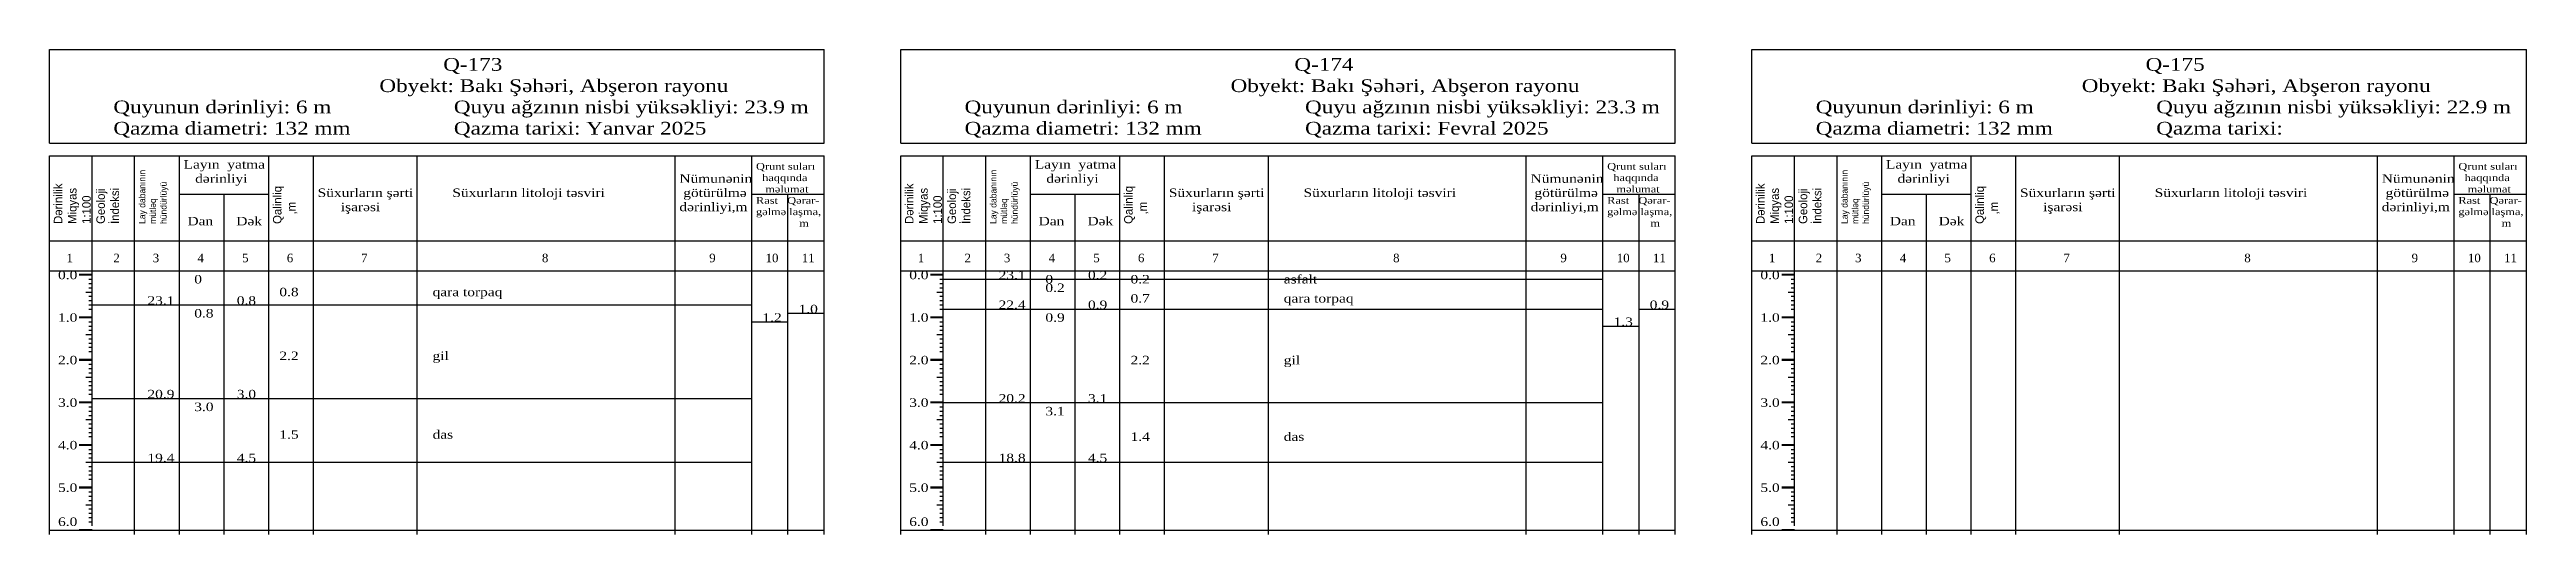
# Model space of a CAD drawing. Header units: metres. Extents: x -12 to 2972, y -44 to 382.
# Drawn here: x -10 to 572, y 258 to 372 of the extents above; entities that cross this region are included whole.
import ezdxf

# ---------------------------------------------------------------- set-up
doc = ezdxf.new("R2010")
doc.units = ezdxf.units.M
doc.styles.add('Times New Roman', font='Times New Roman')
doc.styles.add('Times New Roman_Bold', font='Times New Roman', dxfattribs={"width": 1.2})

msp = doc.modelspace()

# ---------------------------------------------------------------- texts
at = {"attachment_point": 1}
for s, insert, char_height, style in [('Q-173', (82.5, 370), 3, 'Times New Roman_Bold'), ('Q-174', (282.5, 370), 3, 'Times New Roman_Bold'), ('Q-175', (482.5, 370), 3, 'Times New Roman_Bold'), ('Obyekt: Bakı Şəhəri, Abşeron rayonu', (67.5, 365), 3, 'Times New Roman_Bold'), ('Obyekt: Bakı Şəhəri, Abşeron rayonu', (267.5, 365), 3, 'Times New Roman_Bold'), ('Obyekt: Bakı Şəhəri, Abşeron rayonu', (467.5, 365), 3, 'Times New Roman_Bold'), ('Quyunun dərinliyi: 6 m', (5, 360), 3, 'Times New Roman_Bold'), ('Qazma diametri: 132 mm', (5, 355), 3, 'Times New Roman_Bold'), ('Quyu ağzının nisbi yüksəkliyi: 23.9 m', (85, 360), 3, 'Times New Roman_Bold'), ('Qazma tarixi: Yanvar 2025 ', (85, 355), 3, 'Times New Roman_Bold'), ('Quyunun dərinliyi: 6 m', (205, 360), 3, 'Times New Roman_Bold'), ('Qazma diametri: 132 mm', (205, 355), 3, 'Times New Roman_Bold'), ('Quyu ağzının nisbi yüksəkliyi: 23.3 m', (285, 360), 3, 'Times New Roman_Bold'), ('Qazma tarixi: Fevral 2025 ', (285, 355), 3, 'Times New Roman_Bold'), ('Quyunun dərinliyi: 6 m', (405, 360), 3, 'Times New Roman_Bold'), ('Qazma diametri: 132 mm', (405, 355), 3, 'Times New Roman_Bold'), ('Quyu ağzının nisbi yüksəkliyi: 22.9 m', (485, 360), 3, 'Times New Roman_Bold'), ('Qazma tarixi:  ', (485, 355), 3, 'Times New Roman_Bold'), ('Layın  yatma\\P   dərinliyi\\P \\P \\P Dan      Dək', (21.5, 346), 2, 'Times New Roman_Bold'), (' \\PQrunt suları\\P  haqqında\\P   məlumat\\PRast   Qərar-\\Pgəlmə laşma,\\P              m ', (156, 348), 1.6, 'Times New Roman_Bold'), ('Layın  yatma\\P   dərinliyi\\P \\P \\P Dan      Dək', (221.5, 346), 2, 'Times New Roman_Bold'), (' \\PQrunt suları\\P  haqqında\\P   məlumat\\PRast   Qərar-\\Pgəlmə laşma,\\P              m ', (356, 348), 1.6, 'Times New Roman_Bold'), ('Layın  yatma\\P   dərinliyi\\P \\P \\P Dan      Dək', (421.5, 346), 2, 'Times New Roman_Bold'), (' \\PQrunt suları\\P  haqqında\\P   məlumat\\PRast   Qərar-\\Pgəlmə laşma,\\P              m ', (556, 348), 1.6, 'Times New Roman_Bold'), ('\\P\\PSüxurların şərti\\P      işarəsi', (53, 346), 2, 'Times New Roman_Bold'), ('\\P \\P        Süxurların litoloji təsviri', (77.4, 346), 2, 'Times New Roman_Bold'), ('\\PNümunənin\\P götürülmə\\Pdərinliyi,m', (138, 346), 2, 'Times New Roman_Bold'), ('\\P\\PSüxurların şərti\\P      işarəsi', (253, 346), 2, 'Times New Roman_Bold'), ('\\P \\P        Süxurların litoloji təsviri', (277.4, 346), 2, 'Times New Roman_Bold'), ('\\PNümunənin\\P götürülmə\\Pdərinliyi,m', (338, 346), 2, 'Times New Roman_Bold'), ('\\P\\PSüxurların şərti\\P      işarəsi', (453, 346), 2, 'Times New Roman_Bold'), ('\\P \\P        Süxurların litoloji təsviri', (477.4, 346), 2, 'Times New Roman_Bold'), ('\\PNümunənin\\P götürülmə\\Pdərinliyi,m', (538, 346), 2, 'Times New Roman_Bold'), ('1', (-6, 324), 2, 'Times New Roman'), ('2', (5, 324), 2, 'Times New Roman'), ('3', (14.25, 324), 2, 'Times New Roman'), ('4', (24.75, 324), 2, 'Times New Roman'), ('5', (35.25, 324), 2, 'Times New Roman'), ('6', (45.75, 324), 2, 'Times New Roman'), ('7', (63.2, 324), 2, 'Times New Roman'), ('8', (105.7, 324), 2, 'Times New Roman'), ('9', (145, 324), 2, 'Times New Roman'), ('10', (158.25, 324), 2, 'Times New Roman'), ('11', (166.75, 324), 2, 'Times New Roman'), ('1', (194, 324), 2, 'Times New Roman'), ('2', (205, 324), 2, 'Times New Roman'), ('3', (214.25, 324), 2, 'Times New Roman'), ('4', (224.75, 324), 2, 'Times New Roman'), ('5', (235.25, 324), 2, 'Times New Roman'), ('6', (245.75, 324), 2, 'Times New Roman'), ('7', (263.2, 324), 2, 'Times New Roman'), ('8', (305.7, 324), 2, 'Times New Roman'), ('9', (345, 324), 2, 'Times New Roman'), ('10', (358.25, 324), 2, 'Times New Roman'), ('11', (366.75, 324), 2, 'Times New Roman'), ('1', (394, 324), 2, 'Times New Roman'), ('2', (405, 324), 2, 'Times New Roman'), ('3', (414.25, 324), 2, 'Times New Roman'), ('4', (424.75, 324), 2, 'Times New Roman'), ('5', (435.25, 324), 2, 'Times New Roman'), ('6', (445.75, 324), 2, 'Times New Roman'), ('7', (463.2, 324), 2, 'Times New Roman'), ('8', (505.7, 324), 2, 'Times New Roman'), ('9', (545, 324), 2, 'Times New Roman'), ('10', (558.25, 324), 2, 'Times New Roman'), ('11', (566.75, 324), 2, 'Times New Roman'), ('0.0', (-8, 320), 2, 'Times New Roman_Bold'), ('0', (24, 319), 2, 'Times New Roman_Bold'), ('0.8', (44, 316), 2, 'Times New Roman_Bold'), ('qara torpaq', (80, 316), 2, 'Times New Roman_Bold'), ('0.0', (192, 320), 2, 'Times New Roman_Bold'), ('23.1', (213, 320), 2, 'Times New Roman_Bold'), ('0', (224, 319), 2, 'Times New Roman_Bold'), ('0.2', (224, 317), 2, 'Times New Roman_Bold'), ('0.2', (234, 320), 2, 'Times New Roman_Bold'), ('0.2', (244, 319), 2, 'Times New Roman_Bold'), ('0.7', (244, 314.5), 2, 'Times New Roman_Bold'), ('asfalt', (280, 319), 2, 'Times New Roman_Bold'), ('0.0', (392, 320), 2, 'Times New Roman_Bold'), ('1.0', (-8, 310), 2, 'Times New Roman_Bold'), ('23.1', (13, 314), 2, 'Times New Roman_Bold'), ('0.8', (24, 311), 2, 'Times New Roman_Bold'), ('0.8', (34, 314), 2, 'Times New Roman_Bold'), ('1.2', (157.5, 310), 2, 'Times New Roman_Bold'), ('1.2', (157.5, 310), 2, 'Times New Roman_Bold'), ('1.2', (157.5, 310), 2, 'Times New Roman_Bold'), ('1.0', (166, 312), 2, 'Times New Roman_Bold'), ('1.0', (166, 312), 2, 'Times New Roman_Bold'), ('1.0', (166, 312), 2, 'Times New Roman_Bold'), ('1.0', (192, 310), 2, 'Times New Roman_Bold'), ('22.4', (213, 313), 2, 'Times New Roman_Bold'), ('0.9', (224, 310), 2, 'Times New Roman_Bold'), ('0.9', (234, 313), 2, 'Times New Roman_Bold'), ('qara torpaq', (280, 314.5), 2, 'Times New Roman_Bold'), ('1.3', (357.5, 309), 2, 'Times New Roman_Bold'), ('1.3', (357.5, 309), 2, 'Times New Roman_Bold'), ('1.3', (357.5, 309), 2, 'Times New Roman_Bold'), ('1.3', (357.5, 309), 2, 'Times New Roman_Bold'), ('0.9', (366, 313), 2, 'Times New Roman_Bold'), ('0.9', (366, 313), 2, 'Times New Roman_Bold'), ('0.9', (366, 313), 2, 'Times New Roman_Bold'), ('0.9', (366, 313), 2, 'Times New Roman_Bold'), ('1.0', (392, 310), 2, 'Times New Roman_Bold'), ('2.0', (-8, 300), 2, 'Times New Roman_Bold'), ('2.2', (44, 301), 2, 'Times New Roman_Bold'), ('gil', (80, 301), 2, 'Times New Roman_Bold'), ('2.0', (192, 300), 2, 'Times New Roman_Bold'), ('2.2', (244, 300), 2, 'Times New Roman_Bold'), ('gil', (280, 300), 2, 'Times New Roman_Bold'), ('2.0', (392, 300), 2, 'Times New Roman_Bold'), ('20.9', (13, 292), 2, 'Times New Roman_Bold'), ('3.0', (34, 292), 2, 'Times New Roman_Bold'), ('20.2', (213, 291), 2, 'Times New Roman_Bold'), ('3.1', (234, 291), 2, 'Times New Roman_Bold'), ('3.0', (-8, 290), 2, 'Times New Roman_Bold'), ('3.0', (24, 289), 2, 'Times New Roman_Bold'), ('3.0', (192, 290), 2, 'Times New Roman_Bold'), ('3.1', (224, 288), 2, 'Times New Roman_Bold'), ('3.0', (392, 290), 2, 'Times New Roman_Bold'), ('4.0', (-8, 280), 2, 'Times New Roman_Bold'), ('1.5', (44, 282.5), 2, 'Times New Roman_Bold'), ('das', (80, 282.5), 2, 'Times New Roman_Bold'), ('4.0', (192, 280), 2, 'Times New Roman_Bold'), ('1.4', (244, 282), 2, 'Times New Roman_Bold'), ('das', (280, 282), 2, 'Times New Roman_Bold'), ('4.0', (392, 280), 2, 'Times New Roman_Bold'), ('19.4', (13, 277), 2, 'Times New Roman_Bold'), ('4.5', (34, 277), 2, 'Times New Roman_Bold'), ('18.8', (213, 277), 2, 'Times New Roman_Bold'), ('4.5', (234, 277), 2, 'Times New Roman_Bold'), ('5.0', (-8, 270), 2, 'Times New Roman_Bold'), ('5.0', (192, 270), 2, 'Times New Roman_Bold'), ('5.0', (392, 270), 2, 'Times New Roman_Bold'), ('6.0', (-8, 262), 2, 'Times New Roman_Bold'), ('6.0', (192, 262), 2, 'Times New Roman_Bold'), ('6.0', (392, 262), 2, 'Times New Roman_Bold')]:
    msp.add_mtext(s, dxfattribs=dict(at, insert=insert, char_height=char_height, style=style))
at = {"attachment_point": 1, "rotation": 90}
for s, insert, char_height in [('Lay dabanının\\Pmütləq\\Phündürlüyü', (11, 331), 1.5), ('Lay dabanının\\Pmütləq\\Phündürlüyü', (211, 331), 1.5), ('Lay dabanının\\Pmütləq\\Phündürlüyü', (411, 331), 1.5), ('Dərinilik\\PMiqyas\\P1:100', (-9, 331), 2), ('Geoloji\\Pİndeksi', (1, 331), 2), ('Qalinliq\\P   ,m', (42.5, 331), 2), ('Dərinilik\\PMiqyas\\P1:100', (191, 331), 2), ('Geoloji\\Pİndeksi', (201, 331), 2), ('Qalinliq\\P   ,m', (242.5, 331), 2), ('Dərinilik\\PMiqyas\\P1:100', (391, 331), 2), ('Geoloji\\Pİndeksi', (401, 331), 2), ('Qalinliq\\P   ,m', (442.5, 331), 2)]:
    msp.add_mtext(s, dxfattribs=dict(at, insert=insert, char_height=char_height))

# ---------------------------------------------------------------- linework, layer by layer
at = {"color": 7}
for p, q in [((-10, 372), (172, 372)), ((-10, 350), (-10, 372)), ((172, 350), (172, 372)), ((190, 372), (372, 372)), ((190, 350), (190, 372)), ((372, 350), (372, 372)), ((390, 372), (572, 372)), ((390, 350), (390, 372)), ((572, 350), (572, 372)), ((-10, 350), (172, 350)), ((190, 350), (372, 350)), ((390, 350), (572, 350)), ((-10, 347), (172, 347)), ((-10, 258), (-10, 347)), ((0, 320), (0, 347)), ((10, 258), (10, 347)), ((20.5, 258), (20.5, 347)), ((41.5, 258), (41.5, 347)), ((52, 258), (52, 347)), ((76.4, 258), (76.4, 347)), ((137, 258), (137, 347)), ((155, 258), (155, 347)), ((172, 259), (172, 347)), ((172, 258), (172, 347)), ((190, 347), (372, 347)), ((190, 258), (190, 347)), ((200, 320), (200, 347)), ((210, 258), (210, 347)), ((220.5, 258), (220.5, 347)), ((241.5, 258), (241.5, 347)), ((252, 258), (252, 347)), ((276.4, 258), (276.4, 347)), ((337, 258), (337, 347)), ((355, 258), (355, 347)), ((372, 259), (372, 347)), ((372, 258), (372, 347)), ((390, 347), (572, 347)), ((390, 258), (390, 347)), ((400, 320), (400, 347)), ((410, 258), (410, 347)), ((420.5, 258), (420.5, 347)), ((441.5, 258), (441.5, 347)), ((452, 258), (452, 347)), ((476.4, 258), (476.4, 347)), ((537, 258), (537, 347)), ((555, 258), (555, 347)), ((572, 259), (572, 347)), ((572, 258), (572, 347)), ((20.5, 338), (41.5, 338)), ((31, 258), (31, 338)), ((155, 338), (172, 338)), ((163.5, 258), (163.5, 338)), ((220.5, 338), (241.5, 338)), ((231, 258), (231, 338)), ((355, 338), (372, 338)), ((363.5, 258), (363.5, 338)), ((420.5, 338), (441.5, 338)), ((431, 258), (431, 338)), ((555, 338), (572, 338)), ((563.5, 258), (563.5, 338)), ((-10, 327), (172, 327)), ((190, 327), (372, 327)), ((390, 327), (572, 327)), ((-10, 320), (172, 320)), ((190, 320), (372, 320)), ((200, 318), (355, 318)), ((390, 320), (572, 320)), ((0, 312), (155, 312)), ((200, 311), (355, 311)), ((0, 290), (155, 290)), ((200, 289), (355, 289)), ((0, 275), (155, 275)), ((200, 275), (355, 275)), ((-10, 259), (172, 259)), ((190, 259), (372, 259)), ((390, 259), (572, 259))]:
    msp.add_line(p, q, dxfattribs=at)
for p, q in [((-3, 319.19), (0, 319.19)), ((-3, 319.18), (0, 319.18)), ((-3, 319.17), (0, 319.17)), ((-3, 319.16), (0, 319.16)), ((-3, 319.15), (0, 319.15)), ((-3, 319.14), (0, 319.14)), ((-3, 319.13), (0, 319.13)), ((-3, 319.12), (0, 319.12)), ((-3, 319.11), (0, 319.11)), ((-3, 319.1), (0, 319.1)), ((-3, 319.09), (0, 319.09)), ((-3, 319.08), (0, 319.08)), ((-3, 319.07), (0, 319.07)), ((-3, 319.06), (0, 319.06)), ((-3, 319.05), (0, 319.05)), ((-3, 319.04), (0, 319.04)), ((-3, 319.03), (0, 319.03)), ((-3, 319.02), (0, 319.02)), ((-3, 319.01), (0, 319.01)), ((-3, 319), (0, 319)), ((-1.5, 315), (0, 315)), ((-0.8, 319), (0, 319)), ((-0.8, 318), (0, 318)), ((-0.8, 317), (0, 317)), ((-0.8, 316), (0, 316)), ((0, 260), (0, 320)), ((197, 319.19), (200, 319.19)), ((197, 319.18), (200, 319.18)), ((197, 319.17), (200, 319.17)), ((197, 319.16), (200, 319.16)), ((197, 319.15), (200, 319.15)), ((197, 319.14), (200, 319.14)), ((197, 319.13), (200, 319.13)), ((197, 319.12), (200, 319.12)), ((197, 319.11), (200, 319.11)), ((197, 319.1), (200, 319.1)), ((197, 319.09), (200, 319.09)), ((197, 319.08), (200, 319.08)), ((197, 319.07), (200, 319.07)), ((197, 319.06), (200, 319.06)), ((197, 319.05), (200, 319.05)), ((197, 319.04), (200, 319.04)), ((197, 319.03), (200, 319.03)), ((197, 319.02), (200, 319.02)), ((197, 319.01), (200, 319.01)), ((197, 319), (200, 319)), ((198.5, 315), (200, 315)), ((199.2, 319), (200, 319)), ((199.2, 318), (200, 318)), ((199.2, 317), (200, 317)), ((199.2, 316), (200, 316)), ((200, 260), (200, 320)), ((397, 319.19), (400, 319.19)), ((397, 319.18), (400, 319.18)), ((397, 319.17), (400, 319.17)), ((397, 319.16), (400, 319.16)), ((397, 319.15), (400, 319.15)), ((397, 319.14), (400, 319.14)), ((397, 319.13), (400, 319.13)), ((397, 319.12), (400, 319.12)), ((397, 319.11), (400, 319.11)), ((397, 319.1), (400, 319.1)), ((397, 319.09), (400, 319.09)), ((397, 319.08), (400, 319.08)), ((397, 319.07), (400, 319.07)), ((397, 319.06), (400, 319.06)), ((397, 319.05), (400, 319.05)), ((397, 319.04), (400, 319.04)), ((397, 319.03), (400, 319.03)), ((397, 319.02), (400, 319.02)), ((397, 319.01), (400, 319.01)), ((397, 319), (400, 319)), ((398.5, 315), (400, 315)), ((399.2, 319), (400, 319)), ((399.2, 318), (400, 318)), ((399.2, 317), (400, 317)), ((399.2, 316), (400, 316)), ((400, 260), (400, 320)), ((-3, 309.19), (0, 309.19)), ((-3, 309.18), (0, 309.18)), ((-3, 309.17), (0, 309.17)), ((-3, 309.16), (0, 309.16)), ((-3, 309.15), (0, 309.15)), ((-3, 309.14), (0, 309.14)), ((-3, 309.13), (0, 309.13)), ((-3, 309.12), (0, 309.12)), ((-3, 309.11), (0, 309.11)), ((-3, 309.1), (0, 309.1)), ((-3, 309.09), (0, 309.09)), ((-3, 309.08), (0, 309.08)), ((-3, 309.07), (0, 309.07)), ((-3, 309.06), (0, 309.06)), ((-3, 309.05), (0, 309.05)), ((-3, 309.04), (0, 309.04)), ((-3, 309.03), (0, 309.03)), ((-3, 309.02), (0, 309.02)), ((-3, 309.01), (0, 309.01)), ((-3, 309), (0, 309)), ((-0.8, 314), (0, 314)), ((-0.8, 313), (0, 313)), ((-0.8, 312), (0, 312)), ((-0.8, 311), (0, 311)), ((-0.8, 309), (0, 309)), ((197, 309.19), (200, 309.19)), ((197, 309.18), (200, 309.18)), ((197, 309.17), (200, 309.17)), ((197, 309.16), (200, 309.16)), ((197, 309.15), (200, 309.15)), ((197, 309.14), (200, 309.14)), ((197, 309.13), (200, 309.13)), ((197, 309.12), (200, 309.12)), ((197, 309.11), (200, 309.11)), ((197, 309.1), (200, 309.1)), ((197, 309.09), (200, 309.09)), ((197, 309.08), (200, 309.08)), ((197, 309.07), (200, 309.07)), ((197, 309.06), (200, 309.06)), ((197, 309.05), (200, 309.05)), ((197, 309.04), (200, 309.04)), ((197, 309.03), (200, 309.03)), ((197, 309.02), (200, 309.02)), ((197, 309.01), (200, 309.01)), ((197, 309), (200, 309)), ((199.2, 314), (200, 314)), ((199.2, 313), (200, 313)), ((199.2, 312), (200, 312)), ((199.2, 311), (200, 311)), ((199.2, 309), (200, 309)), ((397, 309.19), (400, 309.19)), ((397, 309.18), (400, 309.18)), ((397, 309.17), (400, 309.17)), ((397, 309.16), (400, 309.16)), ((397, 309.15), (400, 309.15)), ((397, 309.14), (400, 309.14)), ((397, 309.13), (400, 309.13)), ((397, 309.12), (400, 309.12)), ((397, 309.11), (400, 309.11)), ((397, 309.1), (400, 309.1)), ((397, 309.09), (400, 309.09)), ((397, 309.08), (400, 309.08)), ((397, 309.07), (400, 309.07)), ((397, 309.06), (400, 309.06)), ((397, 309.05), (400, 309.05)), ((397, 309.04), (400, 309.04)), ((397, 309.03), (400, 309.03)), ((397, 309.02), (400, 309.02)), ((397, 309.01), (400, 309.01)), ((397, 309), (400, 309)), ((399.2, 314), (400, 314)), ((399.2, 313), (400, 313)), ((399.2, 312), (400, 312)), ((399.2, 311), (400, 311)), ((399.2, 309), (400, 309)), ((-1.5, 305), (0, 305)), ((-0.8, 308), (0, 308)), ((-0.8, 307), (0, 307)), ((-0.8, 306), (0, 306)), ((-0.8, 304), (0, 304)), ((-0.8, 303), (0, 303)), ((198.5, 305), (200, 305)), ((199.2, 308), (200, 308)), ((199.2, 307), (200, 307)), ((199.2, 306), (200, 306)), ((199.2, 304), (200, 304)), ((199.2, 303), (200, 303)), ((398.5, 305), (400, 305)), ((399.2, 308), (400, 308)), ((399.2, 307), (400, 307)), ((399.2, 306), (400, 306)), ((399.2, 304), (400, 304)), ((399.2, 303), (400, 303)), ((-3, 299.19), (0, 299.19)), ((-3, 299.18), (0, 299.18)), ((-3, 299.17), (0, 299.17)), ((-3, 299.16), (0, 299.16)), ((-3, 299.15), (0, 299.15)), ((-3, 299.14), (0, 299.14)), ((-3, 299.13), (0, 299.13)), ((-3, 299.12), (0, 299.12)), ((-3, 299.11), (0, 299.11)), ((-3, 299.1), (0, 299.1)), ((-3, 299.09), (0, 299.09)), ((-3, 299.08), (0, 299.08)), ((-3, 299.07), (0, 299.07)), ((-3, 299.06), (0, 299.06)), ((-3, 299.05), (0, 299.05)), ((-3, 299.04), (0, 299.04)), ((-3, 299.03), (0, 299.03)), ((-3, 299.02), (0, 299.02)), ((-3, 299.01), (0, 299.01)), ((-3, 299), (0, 299)), ((-0.8, 302), (0, 302)), ((-0.8, 301), (0, 301)), ((-0.8, 299), (0, 299)), ((-0.8, 298), (0, 298)), ((-0.8, 297), (0, 297)), ((197, 299.19), (200, 299.19)), ((197, 299.18), (200, 299.18)), ((197, 299.17), (200, 299.17)), ((197, 299.16), (200, 299.16)), ((197, 299.15), (200, 299.15)), ((197, 299.14), (200, 299.14)), ((197, 299.13), (200, 299.13)), ((197, 299.12), (200, 299.12)), ((197, 299.11), (200, 299.11)), ((197, 299.1), (200, 299.1)), ((197, 299.09), (200, 299.09)), ((197, 299.08), (200, 299.08)), ((197, 299.07), (200, 299.07)), ((197, 299.06), (200, 299.06)), ((197, 299.05), (200, 299.05)), ((197, 299.04), (200, 299.04)), ((197, 299.03), (200, 299.03)), ((197, 299.02), (200, 299.02)), ((197, 299.01), (200, 299.01)), ((197, 299), (200, 299)), ((199.2, 302), (200, 302)), ((199.2, 301), (200, 301)), ((199.2, 299), (200, 299)), ((199.2, 298), (200, 298)), ((199.2, 297), (200, 297)), ((397, 299.19), (400, 299.19)), ((397, 299.18), (400, 299.18)), ((397, 299.17), (400, 299.17)), ((397, 299.16), (400, 299.16)), ((397, 299.15), (400, 299.15)), ((397, 299.14), (400, 299.14)), ((397, 299.13), (400, 299.13)), ((397, 299.12), (400, 299.12)), ((397, 299.11), (400, 299.11)), ((397, 299.1), (400, 299.1)), ((397, 299.09), (400, 299.09)), ((397, 299.08), (400, 299.08)), ((397, 299.07), (400, 299.07)), ((397, 299.06), (400, 299.06)), ((397, 299.05), (400, 299.05)), ((397, 299.04), (400, 299.04)), ((397, 299.03), (400, 299.03)), ((397, 299.02), (400, 299.02)), ((397, 299.01), (400, 299.01)), ((397, 299), (400, 299)), ((399.2, 302), (400, 302)), ((399.2, 301), (400, 301)), ((399.2, 299), (400, 299)), ((399.2, 298), (400, 298)), ((399.2, 297), (400, 297)), ((-1.5, 295), (0, 295)), ((-0.8, 296), (0, 296)), ((-0.8, 294), (0, 294)), ((-0.8, 293), (0, 293)), ((-0.8, 292), (0, 292)), ((-0.8, 291), (0, 291)), ((198.5, 295), (200, 295)), ((199.2, 296), (200, 296)), ((199.2, 294), (200, 294)), ((199.2, 293), (200, 293)), ((199.2, 292), (200, 292)), ((199.2, 291), (200, 291)), ((398.5, 295), (400, 295)), ((399.2, 296), (400, 296)), ((399.2, 294), (400, 294)), ((399.2, 293), (400, 293)), ((399.2, 292), (400, 292)), ((399.2, 291), (400, 291)), ((-3, 289.19), (0, 289.19)), ((-3, 289.18), (0, 289.18)), ((-3, 289.17), (0, 289.17)), ((-3, 289.16), (0, 289.16)), ((-3, 289.15), (0, 289.15)), ((-3, 289.14), (0, 289.14)), ((-3, 289.13), (0, 289.13)), ((-3, 289.12), (0, 289.12)), ((-3, 289.11), (0, 289.11)), ((-3, 289.1), (0, 289.1)), ((-3, 289.09), (0, 289.09)), ((-3, 289.08), (0, 289.08)), ((-3, 289.07), (0, 289.07)), ((-3, 289.06), (0, 289.06)), ((-3, 289.05), (0, 289.05)), ((-3, 289.04), (0, 289.04)), ((-3, 289.03), (0, 289.03)), ((-3, 289.02), (0, 289.02)), ((-3, 289.01), (0, 289.01)), ((-3, 289), (0, 289)), ((-0.8, 289), (0, 289)), ((-0.8, 288), (0, 288)), ((-0.8, 287), (0, 287)), ((-0.8, 286), (0, 286)), ((197, 289.19), (200, 289.19)), ((197, 289.18), (200, 289.18)), ((197, 289.17), (200, 289.17)), ((197, 289.16), (200, 289.16)), ((197, 289.15), (200, 289.15)), ((197, 289.14), (200, 289.14)), ((197, 289.13), (200, 289.13)), ((197, 289.12), (200, 289.12)), ((197, 289.11), (200, 289.11)), ((197, 289.1), (200, 289.1)), ((197, 289.09), (200, 289.09)), ((197, 289.08), (200, 289.08)), ((197, 289.07), (200, 289.07)), ((197, 289.06), (200, 289.06)), ((197, 289.05), (200, 289.05)), ((197, 289.04), (200, 289.04)), ((197, 289.03), (200, 289.03)), ((197, 289.02), (200, 289.02)), ((197, 289.01), (200, 289.01)), ((197, 289), (200, 289)), ((199.2, 289), (200, 289)), ((199.2, 288), (200, 288)), ((199.2, 287), (200, 287)), ((199.2, 286), (200, 286)), ((397, 289.19), (400, 289.19)), ((397, 289.18), (400, 289.18)), ((397, 289.17), (400, 289.17)), ((397, 289.16), (400, 289.16)), ((397, 289.15), (400, 289.15)), ((397, 289.14), (400, 289.14)), ((397, 289.13), (400, 289.13)), ((397, 289.12), (400, 289.12)), ((397, 289.11), (400, 289.11)), ((397, 289.1), (400, 289.1)), ((397, 289.09), (400, 289.09)), ((397, 289.08), (400, 289.08)), ((397, 289.07), (400, 289.07)), ((397, 289.06), (400, 289.06)), ((397, 289.05), (400, 289.05)), ((397, 289.04), (400, 289.04)), ((397, 289.03), (400, 289.03)), ((397, 289.02), (400, 289.02)), ((397, 289.01), (400, 289.01)), ((397, 289), (400, 289)), ((399.2, 289), (400, 289)), ((399.2, 288), (400, 288)), ((399.2, 287), (400, 287)), ((399.2, 286), (400, 286)), ((-1.5, 285), (0, 285)), ((-0.8, 284), (0, 284)), ((-0.8, 283), (0, 283)), ((-0.8, 282), (0, 282)), ((-0.8, 281), (0, 281)), ((198.5, 285), (200, 285)), ((199.2, 284), (200, 284)), ((199.2, 283), (200, 283)), ((199.2, 282), (200, 282)), ((199.2, 281), (200, 281)), ((398.5, 285), (400, 285)), ((399.2, 284), (400, 284)), ((399.2, 283), (400, 283)), ((399.2, 282), (400, 282)), ((399.2, 281), (400, 281)), ((-3, 279.19), (0, 279.19)), ((-3, 279.18), (0, 279.18)), ((-3, 279.17), (0, 279.17)), ((-3, 279.16), (0, 279.16)), ((-3, 279.15), (0, 279.15)), ((-3, 279.14), (0, 279.14)), ((-3, 279.13), (0, 279.13)), ((-3, 279.12), (0, 279.12)), ((-3, 279.11), (0, 279.11)), ((-3, 279.1), (0, 279.1)), ((-3, 279.09), (0, 279.09)), ((-3, 279.08), (0, 279.08)), ((-3, 279.07), (0, 279.07)), ((-3, 279.06), (0, 279.06)), ((-3, 279.05), (0, 279.05)), ((-3, 279.04), (0, 279.04)), ((-3, 279.03), (0, 279.03)), ((-3, 279.02), (0, 279.02)), ((-3, 279.01), (0, 279.01)), ((-3, 279), (0, 279)), ((-1.5, 275), (0, 275)), ((-0.8, 279), (0, 279)), ((-0.8, 278), (0, 278)), ((-0.8, 277), (0, 277)), ((-0.8, 276), (0, 276)), ((-0.8, 274), (0, 274)), ((197, 279.19), (200, 279.19)), ((197, 279.18), (200, 279.18)), ((197, 279.17), (200, 279.17)), ((197, 279.16), (200, 279.16)), ((197, 279.15), (200, 279.15)), ((197, 279.14), (200, 279.14)), ((197, 279.13), (200, 279.13)), ((197, 279.12), (200, 279.12)), ((197, 279.11), (200, 279.11)), ((197, 279.1), (200, 279.1)), ((197, 279.09), (200, 279.09)), ((197, 279.08), (200, 279.08)), ((197, 279.07), (200, 279.07)), ((197, 279.06), (200, 279.06)), ((197, 279.05), (200, 279.05)), ((197, 279.04), (200, 279.04)), ((197, 279.03), (200, 279.03)), ((197, 279.02), (200, 279.02)), ((197, 279.01), (200, 279.01)), ((197, 279), (200, 279)), ((198.5, 275), (200, 275)), ((199.2, 279), (200, 279)), ((199.2, 278), (200, 278)), ((199.2, 277), (200, 277)), ((199.2, 276), (200, 276)), ((199.2, 274), (200, 274)), ((397, 279.19), (400, 279.19)), ((397, 279.18), (400, 279.18)), ((397, 279.17), (400, 279.17)), ((397, 279.16), (400, 279.16)), ((397, 279.15), (400, 279.15)), ((397, 279.14), (400, 279.14)), ((397, 279.13), (400, 279.13)), ((397, 279.12), (400, 279.12)), ((397, 279.11), (400, 279.11)), ((397, 279.1), (400, 279.1)), ((397, 279.09), (400, 279.09)), ((397, 279.08), (400, 279.08)), ((397, 279.07), (400, 279.07)), ((397, 279.06), (400, 279.06)), ((397, 279.05), (400, 279.05)), ((397, 279.04), (400, 279.04)), ((397, 279.03), (400, 279.03)), ((397, 279.02), (400, 279.02)), ((397, 279.01), (400, 279.01)), ((397, 279), (400, 279)), ((398.5, 275), (400, 275)), ((399.2, 279), (400, 279)), ((399.2, 278), (400, 278)), ((399.2, 277), (400, 277)), ((399.2, 276), (400, 276)), ((399.2, 274), (400, 274)), ((-3, 269.19), (0, 269.19)), ((-3, 269.18), (0, 269.18)), ((-3, 269.17), (0, 269.17)), ((-3, 269.16), (0, 269.16)), ((-3, 269.15), (0, 269.15)), ((-3, 269.14), (0, 269.14)), ((-3, 269.13), (0, 269.13)), ((-3, 269.12), (0, 269.12)), ((-3, 269.11), (0, 269.11)), ((-3, 269.1), (0, 269.1)), ((-3, 269.09), (0, 269.09)), ((-3, 269.08), (0, 269.08)), ((-3, 269.07), (0, 269.07)), ((-3, 269.06), (0, 269.06)), ((-3, 269.05), (0, 269.05)), ((-3, 269.04), (0, 269.04)), ((-3, 269.03), (0, 269.03)), ((-3, 269.02), (0, 269.02)), ((-3, 269.01), (0, 269.01)), ((-3, 269), (0, 269)), ((-0.8, 273), (0, 273)), ((-0.8, 272), (0, 272)), ((-0.8, 271), (0, 271)), ((-0.8, 269), (0, 269)), ((-0.8, 268), (0, 268)), ((197, 269.19), (200, 269.19)), ((197, 269.18), (200, 269.18)), ((197, 269.17), (200, 269.17)), ((197, 269.16), (200, 269.16)), ((197, 269.15), (200, 269.15)), ((197, 269.14), (200, 269.14)), ((197, 269.13), (200, 269.13)), ((197, 269.12), (200, 269.12)), ((197, 269.11), (200, 269.11)), ((197, 269.1), (200, 269.1)), ((197, 269.09), (200, 269.09)), ((197, 269.08), (200, 269.08)), ((197, 269.07), (200, 269.07)), ((197, 269.06), (200, 269.06)), ((197, 269.05), (200, 269.05)), ((197, 269.04), (200, 269.04)), ((197, 269.03), (200, 269.03)), ((197, 269.02), (200, 269.02)), ((197, 269.01), (200, 269.01)), ((197, 269), (200, 269)), ((199.2, 273), (200, 273)), ((199.2, 272), (200, 272)), ((199.2, 271), (200, 271)), ((199.2, 269), (200, 269)), ((199.2, 268), (200, 268)), ((397, 269.19), (400, 269.19)), ((397, 269.18), (400, 269.18)), ((397, 269.17), (400, 269.17)), ((397, 269.16), (400, 269.16)), ((397, 269.15), (400, 269.15)), ((397, 269.14), (400, 269.14)), ((397, 269.13), (400, 269.13)), ((397, 269.12), (400, 269.12)), ((397, 269.11), (400, 269.11)), ((397, 269.1), (400, 269.1)), ((397, 269.09), (400, 269.09)), ((397, 269.08), (400, 269.08)), ((397, 269.07), (400, 269.07)), ((397, 269.06), (400, 269.06)), ((397, 269.05), (400, 269.05)), ((397, 269.04), (400, 269.04)), ((397, 269.03), (400, 269.03)), ((397, 269.02), (400, 269.02)), ((397, 269.01), (400, 269.01)), ((397, 269), (400, 269)), ((399.2, 273), (400, 273)), ((399.2, 272), (400, 272)), ((399.2, 271), (400, 271)), ((399.2, 269), (400, 269)), ((399.2, 268), (400, 268)), ((-1.5, 265), (0, 265)), ((-0.8, 267), (0, 267)), ((-0.8, 266), (0, 266)), ((-0.8, 264), (0, 264)), ((-0.8, 263), (0, 263)), ((-0.8, 262), (0, 262)), ((198.5, 265), (200, 265)), ((199.2, 267), (200, 267)), ((199.2, 266), (200, 266)), ((199.2, 264), (200, 264)), ((199.2, 263), (200, 263)), ((199.2, 262), (200, 262)), ((398.5, 265), (400, 265)), ((399.2, 267), (400, 267)), ((399.2, 266), (400, 266)), ((399.2, 264), (400, 264)), ((399.2, 263), (400, 263)), ((399.2, 262), (400, 262)), ((-3, 259.19), (0, 259.19)), ((-3, 259.18), (0, 259.18)), ((-3, 259.17), (0, 259.17)), ((-3, 259.16), (0, 259.16)), ((-3, 259.15), (0, 259.15)), ((-3, 259.14), (0, 259.14)), ((-3, 259.13), (0, 259.13)), ((-3, 259.12), (0, 259.12)), ((-3, 259.11), (0, 259.11)), ((-3, 259.1), (0, 259.1)), ((-3, 259.09), (0, 259.09)), ((-3, 259.08), (0, 259.08)), ((-3, 259.07), (0, 259.07)), ((-3, 259.06), (0, 259.06)), ((-3, 259.05), (0, 259.05)), ((-3, 259.04), (0, 259.04)), ((-3, 259.03), (0, 259.03)), ((-3, 259.02), (0, 259.02)), ((-3, 259.01), (0, 259.01)), ((-3, 259), (0, 259)), ((-0.8, 261), (0, 261)), ((197, 259.19), (200, 259.19)), ((197, 259.18), (200, 259.18)), ((197, 259.17), (200, 259.17)), ((197, 259.16), (200, 259.16)), ((197, 259.15), (200, 259.15)), ((197, 259.14), (200, 259.14)), ((197, 259.13), (200, 259.13)), ((197, 259.12), (200, 259.12)), ((197, 259.11), (200, 259.11)), ((197, 259.1), (200, 259.1)), ((197, 259.09), (200, 259.09)), ((197, 259.08), (200, 259.08)), ((197, 259.07), (200, 259.07)), ((197, 259.06), (200, 259.06)), ((197, 259.05), (200, 259.05)), ((197, 259.04), (200, 259.04)), ((197, 259.03), (200, 259.03)), ((197, 259.02), (200, 259.02)), ((197, 259.01), (200, 259.01)), ((197, 259), (200, 259)), ((199.2, 261), (200, 261)), ((397, 259.19), (400, 259.19)), ((397, 259.18), (400, 259.18)), ((397, 259.17), (400, 259.17)), ((397, 259.16), (400, 259.16)), ((397, 259.15), (400, 259.15)), ((397, 259.14), (400, 259.14)), ((397, 259.13), (400, 259.13)), ((397, 259.12), (400, 259.12)), ((397, 259.11), (400, 259.11)), ((397, 259.1), (400, 259.1)), ((397, 259.09), (400, 259.09)), ((397, 259.08), (400, 259.08)), ((397, 259.07), (400, 259.07)), ((397, 259.06), (400, 259.06)), ((397, 259.05), (400, 259.05)), ((397, 259.04), (400, 259.04)), ((397, 259.03), (400, 259.03)), ((397, 259.02), (400, 259.02)), ((397, 259.01), (400, 259.01)), ((397, 259), (400, 259)), ((399.2, 261), (400, 261))]:
    msp.add_line(p, q)
at = {"layer": 'line_layer', "color": 5}
for p, q in [((163.5, 310), (172, 310)), ((163.5, 310), (172, 310)), ((163.5, 310), (172, 310)), ((363.5, 311), (372, 311)), ((363.5, 311), (372, 311)), ((363.5, 311), (372, 311)), ((363.5, 311), (372, 311)), ((155, 308), (163.5, 308)), ((155, 308), (163.5, 308)), ((155, 308), (163.5, 308)), ((355, 307), (363.5, 307)), ((355, 307), (363.5, 307)), ((355, 307), (363.5, 307)), ((355, 307), (363.5, 307))]:
    msp.add_line(p, q, dxfattribs=at)

msp.set_redraw_order([(e.dxf.handle, doc.entitydb.next_handle()) for e in msp.query("TEXT MTEXT ATTDEF DIMENSION ARC_DIMENSION")])  # texts and dimensions are drawn at this point

doc.saveas('drawing.dxf')
